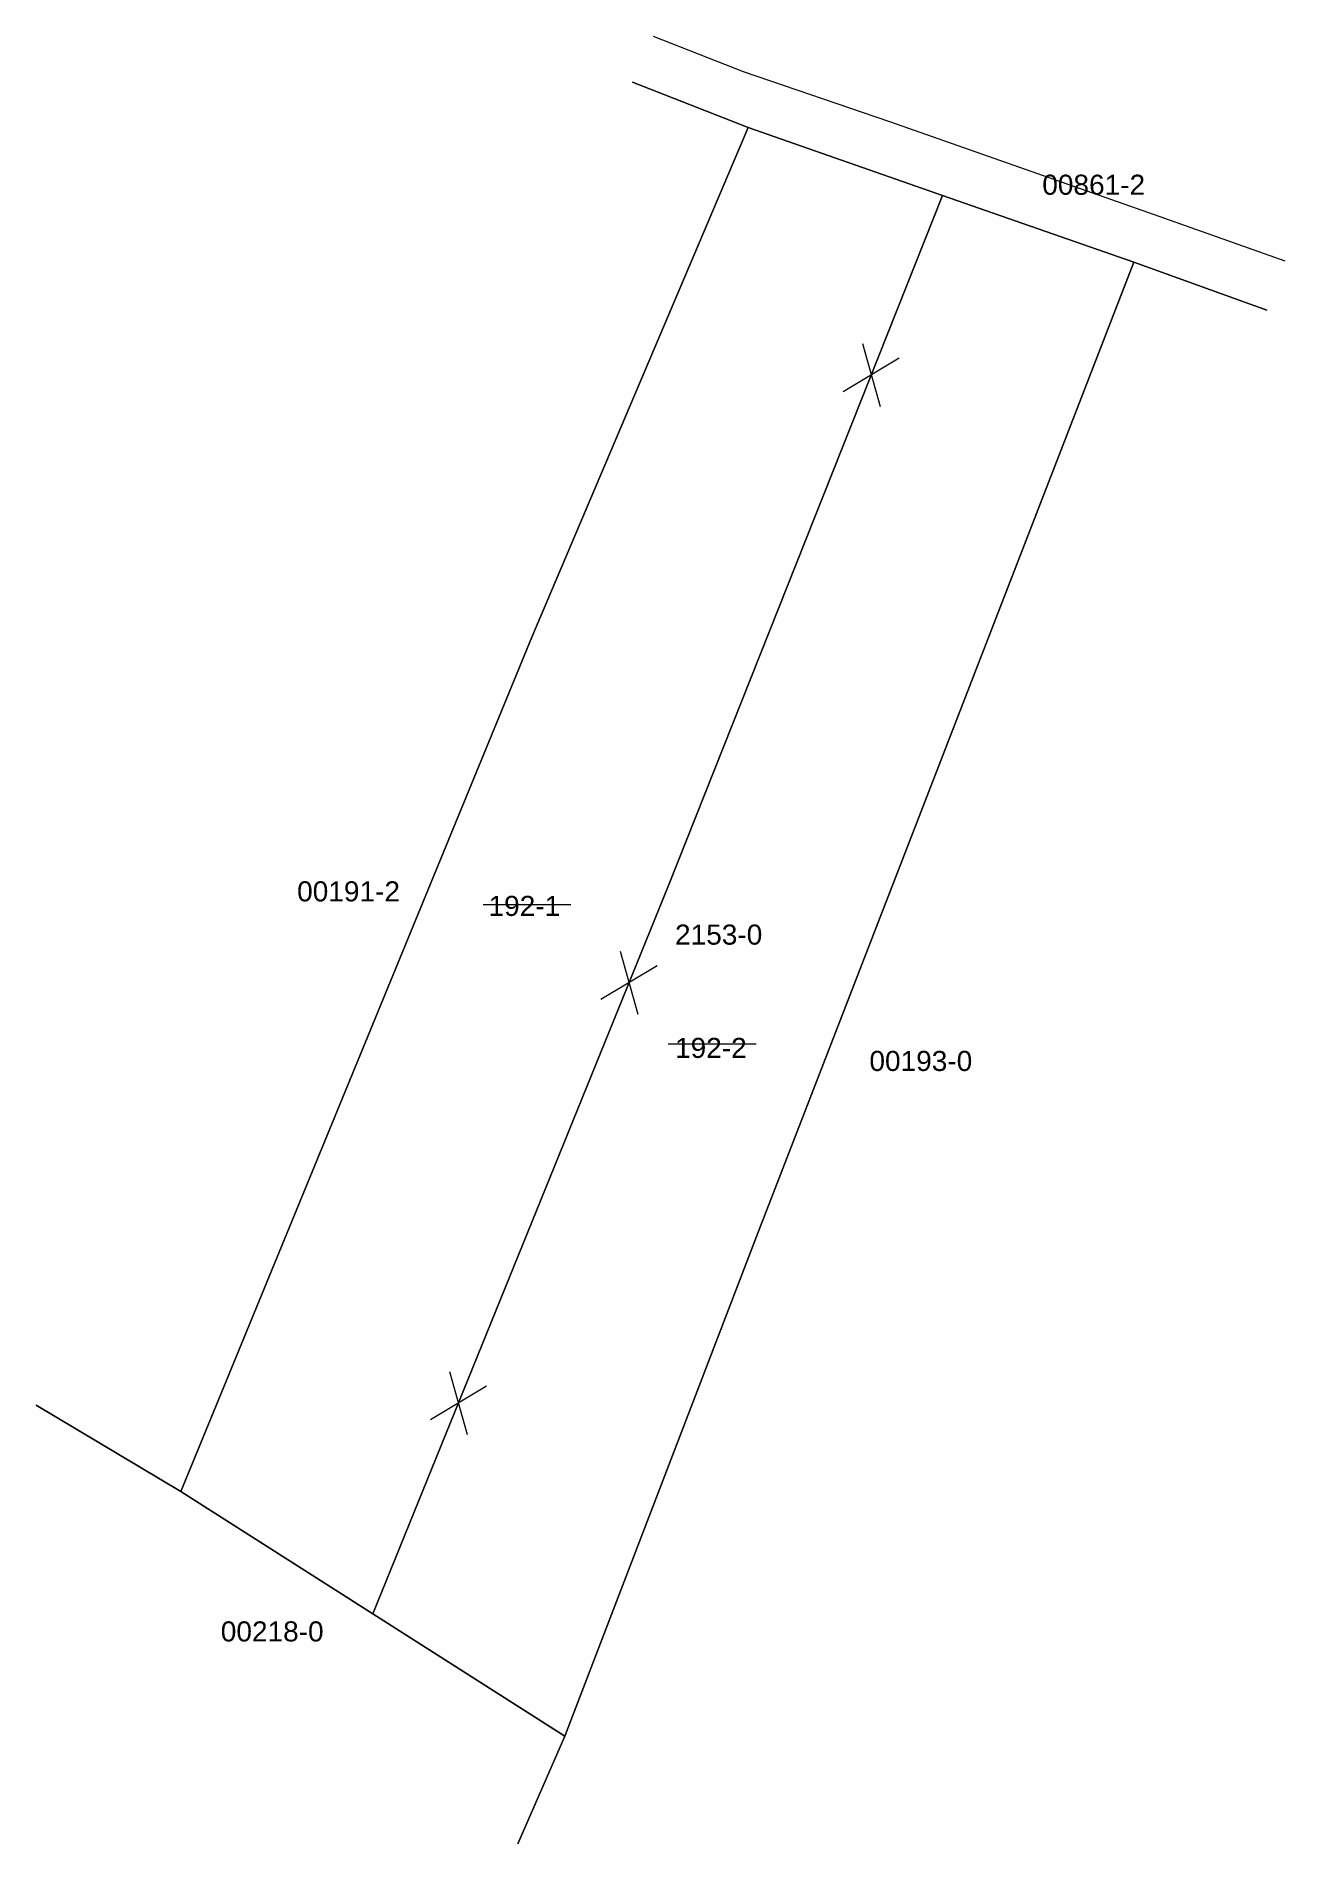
# Model space of a CAD drawing. Header units: metres. Extents: x 7509010 to 7511825, y 4688301 to 4691181.
# Drawn here: x 7511077 to 7511201.5, y 4691001.3 to 4691181.4 of the extents above; entities that cross this region are included whole.
import ezdxf
from ezdxf.enums import TextEntityAlignment as Align

# ---------------------------------------------------------------- set-up
doc = ezdxf.new("R2010")
doc.units = ezdxf.units.M
doc.layers.get('0').update_dxf_attribs({"lineweight": 0})
for name, color, linetype, lineweight in [('nr parc fqinj', 8, 'Continuous', 0), ('Nr Parceles Baze', 7, 'Continuous', 0), ('nr te ri bashkimi', 1, 'Continuous', 0), ('parc fqinje', 8, 'Continuous', 0), ('parc re  poligon', 1, 'Continuous', 0), ('Parcela Baze', 7, 'Continuous', 0)]:
    doc.layers.add(name, color=color, linetype=linetype, lineweight=lineweight)
doc.styles.get("Standard").update_dxf_attribs({"font": 'arial.ttf'})

msp = doc.modelspace()

# ---------------------------------------------------------------- texts
at = {"layer": 'Nr Parceles Baze'}
for s, p in [('192-1', (7511122.12, 4691093.74)), ('192-2', (7511140.71, 4691079.59))]:
    msp.add_text(s, height=2, dxfattribs=at).set_placement(p)
at = {"layer": 'nr te ri bashkimi'}
msp.add_text('2153-0', height=2, dxfattribs=at).set_placement((7511140.71, 4691090.88))

# ---------------------------------------------------------------- blocks, each defined once
blk = doc.blocks.new('ACMAP_ANN_TEMPLATE_PIN-SUN')
blk.add_attdef('PIN', text='', height=2).set_placement((366708.21, 310584.18), align=Align.MIDDLE)

# ---------------------------------------------------------------- linework, layer by layer
at = {"layer": 'parc fqinje'}
for points in [[(7511138.53, 4691181.4), (7511147.5, 4691177.88), (7511162.07, 4691172.91), (7511188.46, 4691163.63), (7511201.49, 4691159.03)], [(7511136.46, 4691176.82), (7511147.99, 4691172.29), (7511126.45, 4691121.53), (7511091.46, 4691036.39), (7511077.03, 4691045)], [(7511199.7, 4691154.11), (7511186.43, 4691158.89), (7511167.38, 4691165.54), (7511147.99, 4691172.29), (7511136.46, 4691176.82)], [(7511125.03, 4691001.28), (7511129.71, 4691012.01), (7511148.84, 4691061.79), (7511186.43, 4691158.89), (7511199.7, 4691154.11)], [(7511077.03, 4691045), (7511091.46, 4691036.39), (7511110.59, 4691024.2), (7511129.71, 4691012.01), (7511125.03, 4691001.28)]]:
    msp.add_lwpolyline(points, dxfattribs=at)
at = {"layer": 'parc re  poligon'}
msp.add_lwpolyline([(7511186.43, 4691158.89), (7511148.84, 4691061.79), (7511129.71, 4691012.01), (7511110.59, 4691024.2), (7511091.46, 4691036.39), (7511126.45, 4691121.53), (7511147.99, 4691172.29), (7511167.38, 4691165.54)], close=True, dxfattribs=at)
at = {"layer": 'parc re  poligon', "flags": 128}
for points in [[(7511159.38, 4691150.77), (7511161.14, 4691144.49)], [(7511163.06, 4691149.31), (7511157.47, 4691145.95)], [(7511121.6, 4691094.89), (7511130.33, 4691094.89)], [(7511135.24, 4691090.22), (7511137, 4691083.94)], [(7511138.92, 4691088.76), (7511133.32, 4691085.4)], [(7511140.02, 4691080.99), (7511148.8, 4691080.99)], [(7511118.24, 4691048.36), (7511120, 4691042.08)], [(7511121.92, 4691046.9), (7511116.33, 4691043.54)]]:
    msp.add_lwpolyline(points, dxfattribs=at)
at = {"layer": 'Parcela Baze'}
for points in [[(7511110.59, 4691024.2), (7511091.46, 4691036.39), (7511126.45, 4691121.53), (7511147.99, 4691172.29), (7511167.38, 4691165.54), (7511140.06, 4691096.78), (7511110.59, 4691024.2)], [(7511186.43, 4691158.89), (7511148.84, 4691061.79), (7511129.71, 4691012.01), (7511110.59, 4691024.2), (7511140.06, 4691096.78), (7511167.38, 4691165.54), (7511186.43, 4691158.89)]]:
    msp.add_lwpolyline(points, dxfattribs=at)

# ---------------------------------------------------------------- block references
at = {"layer": 'nr parc fqinj'}
ref = msp.add_blockref('ACMAP_ANN_TEMPLATE_PIN-SUN', (7217815.87, 4442699.26), dxfattribs=dict(at, xscale=0.8, yscale=0.8, zscale=0.8))
ref.add_attrib('PIN', '00861-2', dxfattribs={"layer": '0', "height": 2}).set_placement((7511182.44, 4691166.6), align=Align.MIDDLE)
ref = msp.add_blockref('ACMAP_ANN_TEMPLATE_PIN-SUN', (7217741.61, 4442628.84), dxfattribs=dict(at, xscale=0.8, yscale=0.8, zscale=0.8))
ref.add_attrib('PIN', '00191-2', dxfattribs={"layer": '0', "height": 2}).set_placement((7511108.17, 4691096.19), align=Align.MIDDLE)
ref = msp.add_blockref('ACMAP_ANN_TEMPLATE_PIN-SUN', (7217798.65, 4442611.94), dxfattribs=dict(at, xscale=0.8, yscale=0.8, zscale=0.8))
ref.add_attrib('PIN', '00193-0', dxfattribs={"layer": '0', "height": 2}).set_placement((7511165.21, 4691079.29), align=Align.MIDDLE)
ref = msp.add_blockref('ACMAP_ANN_TEMPLATE_PIN-SUN', (7217734, 4442555.11), dxfattribs=dict(at, xscale=0.8, yscale=0.8, zscale=0.8))
ref.add_attrib('PIN', '00218-0', dxfattribs={"layer": '0', "height": 2}).set_placement((7511100.56, 4691022.45), align=Align.MIDDLE)

msp.set_redraw_order([(e.dxf.handle, doc.entitydb.next_handle()) for e in msp.query("TEXT MTEXT ATTDEF DIMENSION ARC_DIMENSION")])  # texts and dimensions are drawn at this point

doc.saveas('drawing.dxf')
